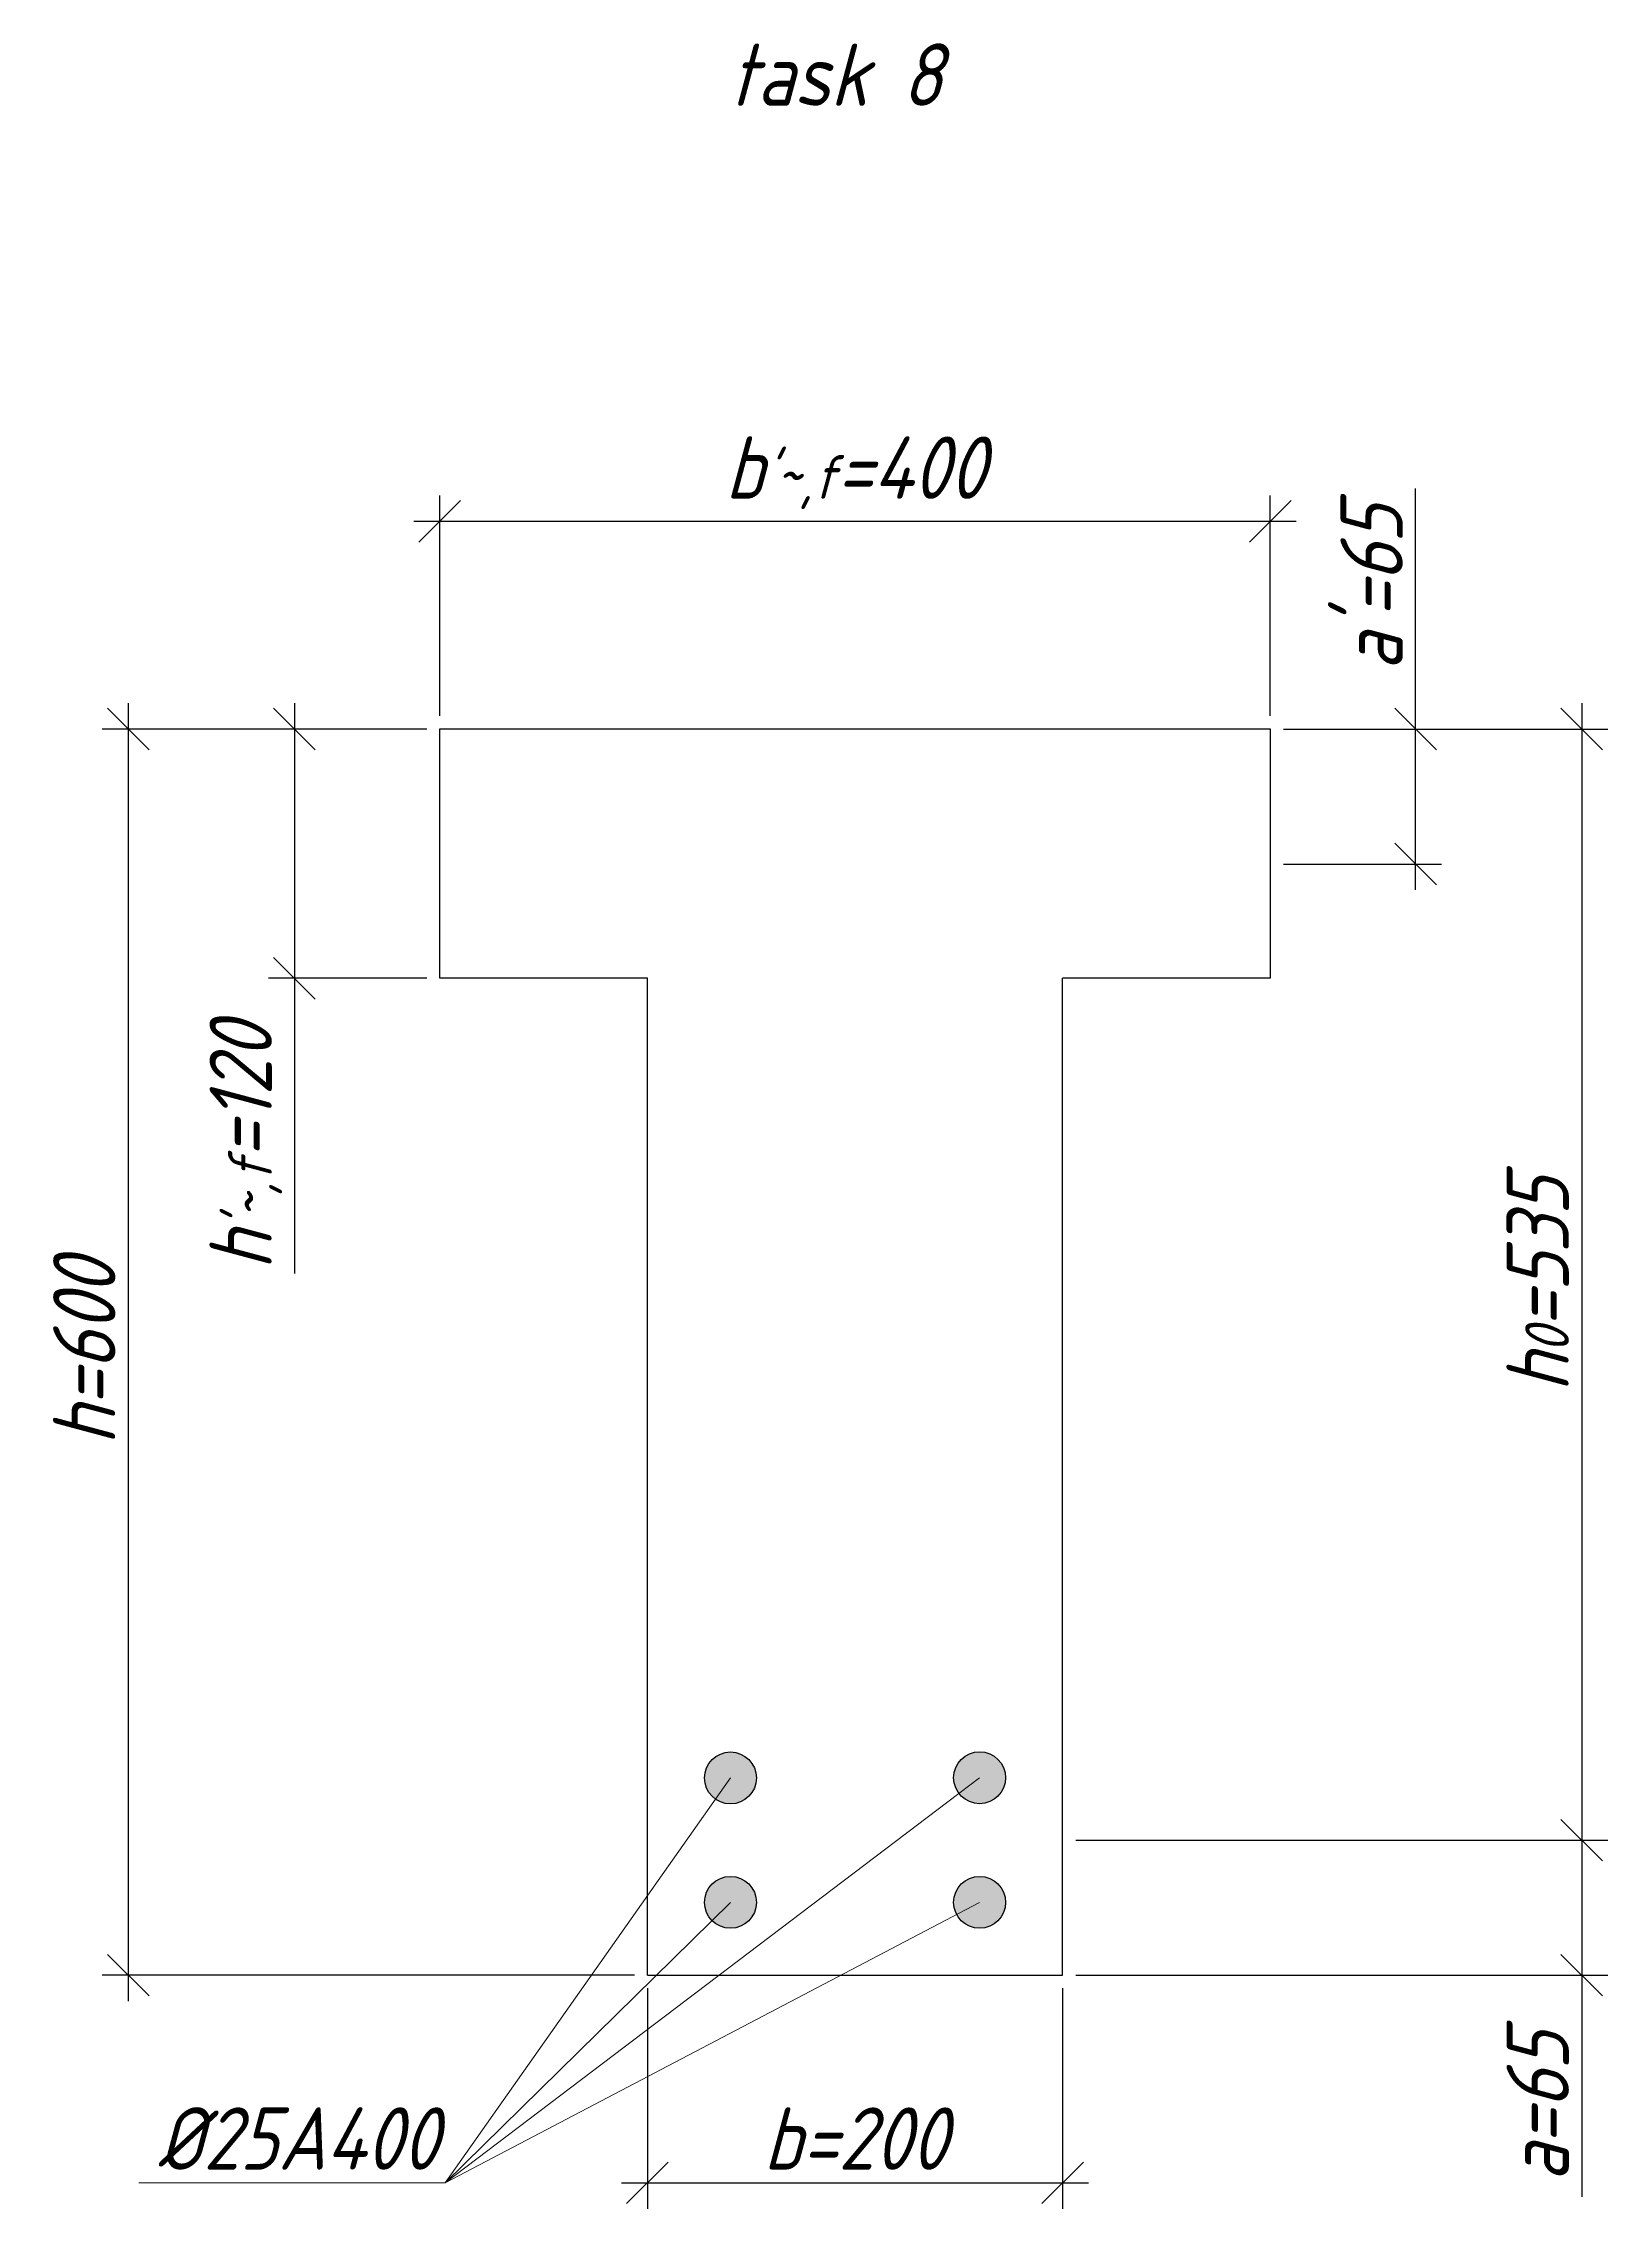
# Model space of a CAD drawing. Header units: millimetres. Extents: x -180 to 58926, y -10791 to 13515.
# Drawn here: x 6005 to 6759, y -6602 to -5559 of the extents above; entities that cross this region are included whole.
import ezdxf

# ---------------------------------------------------------------- set-up
doc = ezdxf.new("R2010")
doc.units = ezdxf.units.MM
for name, color, linetype, lineweight in [('basic', 95, 'Continuous', 30), ('size', 45, 'Continuous', 20), ('text', 13, 'Continuous', 20), ('thin', 153, 'Continuous', 18)]:
    doc.layers.add(name, color=color, linetype=linetype, lineweight=lineweight)
doc.styles.add('Structures', font='isocpeur.ttf', dxfattribs={"width": 0.85, "oblique": 15})
doc.dimstyles.new('Structures', dxfattribs={"dimtxt": 3, "dimasz": 2, "dimexe": 1.25, "dimexo": 0.625, "dimtad": 1, "dimtxsty": 'Structures', "dimblk": 'OBLIQUE', "dimcen": 2.5, "dimdle": 1.25, "dimadec": 0, "dimazin": 0, "dimtfac": 1, "dimtmove": 0, "dimatfit": 3, "dimfxl": 1, "dimarcsym": 0})

msp = doc.modelspace()

# ---------------------------------------------------------------- texts
at = {"layer": 'text', "char_height": 30, "width": 137.52879, "attachment_point": 5, "style": 'Structures'}
for s, insert in [('task 8', (6387.09, -5574.036)), ('%%C25A400', (6128.007, -6567.793))]:
    msp.add_mtext(s, dxfattribs=dict(at, insert=insert))

# ---------------------------------------------------------------- blocks, each defined once
blk = doc.blocks.new('_Oblique')
at = {"color": 0, "linetype": 'ByBlock', "lineweight": -2}
blk.add_line((-0.5, -0.5), (0.5, 0.5), dxfattribs=at)
blk = doc.blocks.new('*D247')
at = {"layer": 'Defpoints', "color": 0, "transparency": 16777216}
for p in [(6296.4, -6489.1), (6496.4, -6489.1), (6496.4, -6589.1)]:
    blk.add_point(p, dxfattribs=at)
at = {"layer": 'size', "color": 0, "lineweight": -2, "transparency": 16777216}
for p, q in [((6296.4, -6495.3), (6296.4, -6601.6)), ((6496.4, -6495.3), (6496.4, -6601.6)), ((6283.9, -6589.1), (6508.9, -6589.1))]:
    blk.add_line(p, q, dxfattribs=at)
at = {"layer": 'size', "color": 0, "lineweight": -2, "transparency": 16777216, "xscale": 20, "yscale": 20, "zscale": 20, "rotation": 180}
blk.add_blockref('_Oblique', (6296.4, -6589.1), dxfattribs=at)
at = {"layer": 'size', "color": 0, "lineweight": -2, "transparency": 16777216, "xscale": 20, "yscale": 20, "zscale": 20}
blk.add_blockref('_Oblique', (6496.4, -6589.1), dxfattribs=at)
at = {"layer": 'size', "color": 0, "transparency": 16777216, "insert": (6396.4, -6567.8), "char_height": 30, "attachment_point": 5, "style": 'Structures'}
blk.add_mtext('b=200', dxfattribs=at)
blk = doc.blocks.new('*D248')
at = {"layer": 'Defpoints', "color": 0, "transparency": 16777216}
for p in [(6596.4, -5789.1), (6196.4, -5889.1), (6596.4, -5889.1)]:
    blk.add_point(p, dxfattribs=at)
at = {"layer": 'size', "color": 0, "lineweight": -2, "transparency": 16777216}
for p, q in [((6196.4, -5882.8), (6196.4, -5776.6)), ((6596.4, -5882.8), (6596.4, -5776.6)), ((6183.9, -5789.1), (6608.9, -5789.1))]:
    blk.add_line(p, q, dxfattribs=at)
at = {"layer": 'size', "color": 0, "lineweight": -2, "transparency": 16777216, "xscale": 20, "yscale": 20, "zscale": 20, "rotation": 180}
blk.add_blockref('_Oblique', (6196.4, -5789.1), dxfattribs=at)
at = {"layer": 'size', "color": 0, "lineweight": -2, "transparency": 16777216, "xscale": 20, "yscale": 20, "zscale": 20}
blk.add_blockref('_Oblique', (6596.4, -5789.1), dxfattribs=at)
at = {"layer": 'size', "color": 0, "transparency": 16777216, "insert": (6396.4, -5765.7), "char_height": 30, "attachment_point": 5, "style": 'Structures'}
blk.add_mtext("b{\\H0.7x;\\S'~,f;}=400", dxfattribs=at)
blk = doc.blocks.new('*D249')
at = {"layer": 'Defpoints', "color": 0, "transparency": 16777216}
for p in [(6596.4, -5889.1), (6666.4, -5889.1), (6596.4, -5954.1)]:
    blk.add_point(p, dxfattribs=at)
at = {"layer": 'size', "color": 0, "lineweight": -2, "transparency": 16777216}
for p, q in [((6666.4, -5889.1), (6666.4, -5773.3)), ((6602.7, -5889.1), (6678.9, -5889.1)), ((6666.4, -5966.6), (6666.4, -5889.1)), ((6602.7, -5954.1), (6678.9, -5954.1))]:
    blk.add_line(p, q, dxfattribs=at)
at = {"layer": 'size', "color": 0, "lineweight": -2, "transparency": 16777216, "xscale": 20, "yscale": 20, "zscale": 20}
for p, rotation in [((6666.4, -5889.1), 90), ((6666.4, -5954.1), 270)]:
    blk.add_blockref('_Oblique', p, dxfattribs=dict(at, rotation=rotation))
at = {"layer": 'size', "color": 0, "transparency": 16777216, "insert": (6645.2, -5821.2), "char_height": 30, "attachment_point": 5, "rotation": 90, "style": 'Structures'}
blk.add_mtext("a'=65", dxfattribs=at)
blk = doc.blocks.new('*D250')
at = {"layer": 'Defpoints', "color": 0, "transparency": 16777216}
for p in [(6596.4, -5889.1), (6496.4, -6424.1), (6746.4, -6424.1)]:
    blk.add_point(p, dxfattribs=at)
at = {"layer": 'size', "color": 0, "lineweight": -2, "transparency": 16777216}
for p, q in [((6746.4, -5876.6), (6746.4, -6436.6)), ((6602.7, -5889.1), (6758.9, -5889.1)), ((6502.7, -6424.1), (6758.9, -6424.1))]:
    blk.add_line(p, q, dxfattribs=at)
at = {"layer": 'size', "color": 0, "lineweight": -2, "transparency": 16777216, "xscale": 20, "yscale": 20, "zscale": 20}
for p, rotation in [((6746.4, -5889.1), 90), ((6746.4, -6424.1), 270)]:
    blk.add_blockref('_Oblique', p, dxfattribs=dict(at, rotation=rotation))
at = {"layer": 'size', "color": 0, "transparency": 16777216, "insert": (6725.2, -6156.6), "char_height": 30, "attachment_point": 5, "rotation": 90, "style": 'Structures'}
blk.add_mtext('h{\\H0.7x;\\S^ 0;}=535', dxfattribs=at)
blk = doc.blocks.new('*D251')
at = {"layer": 'Defpoints', "color": 0, "transparency": 16777216}
for p in [(6496.4, -6424.1), (6496.4, -6489.1), (6746.4, -6489.1)]:
    blk.add_point(p, dxfattribs=at)
at = {"layer": 'size', "color": 0, "lineweight": -2, "transparency": 16777216}
for p, q in [((6746.4, -6411.6), (6746.4, -6489.1)), ((6502.7, -6424.1), (6758.9, -6424.1)), ((6502.7, -6489.1), (6758.9, -6489.1)), ((6746.4, -6489.1), (6746.4, -6595.9))]:
    blk.add_line(p, q, dxfattribs=at)
at = {"layer": 'size', "color": 0, "lineweight": -2, "transparency": 16777216, "xscale": 20, "yscale": 20, "zscale": 20}
for p, rotation in [((6746.4, -6424.1), 90), ((6746.4, -6489.1), 270)]:
    blk.add_blockref('_Oblique', p, dxfattribs=dict(at, rotation=rotation))
at = {"layer": 'size', "color": 0, "transparency": 16777216, "insert": (6725.2, -6552.5), "char_height": 30, "attachment_point": 5, "rotation": 90, "style": 'Structures'}
blk.add_mtext('a=65', dxfattribs=at)
blk = doc.blocks.new('*D252')
at = {"layer": 'Defpoints', "color": 0, "transparency": 16777216}
for p in [(6196.4, -5889.1), (6126.4, -6009.1), (6196.4, -6009.1)]:
    blk.add_point(p, dxfattribs=at)
at = {"layer": 'size', "color": 0, "lineweight": -2, "transparency": 16777216}
for p, q in [((6126.4, -5876.6), (6126.4, -6009.1)), ((6190.2, -5889.1), (6113.9, -5889.1)), ((6190.2, -6009.1), (6113.9, -6009.1)), ((6126.4, -6009.1), (6126.4, -6151.2))]:
    blk.add_line(p, q, dxfattribs=at)
at = {"layer": 'size', "color": 0, "lineweight": -2, "transparency": 16777216, "xscale": 20, "yscale": 20, "zscale": 20}
for p, rotation in [((6126.4, -5889.1), 90), ((6126.4, -6009.1), 270)]:
    blk.add_blockref('_Oblique', p, dxfattribs=dict(at, rotation=rotation))
at = {"layer": 'size', "color": 0, "transparency": 16777216, "insert": (6103, -6090.1), "char_height": 30, "attachment_point": 5, "rotation": 90, "style": 'Structures'}
blk.add_mtext("h{\\H0.7x;\\S'~,f;}=120", dxfattribs=at)
blk = doc.blocks.new('*D253')
at = {"layer": 'Defpoints', "color": 0, "transparency": 16777216}
for p in [(6196.4, -5889.1), (6046.4, -6489.1), (6296.4, -6489.1)]:
    blk.add_point(p, dxfattribs=at)
at = {"layer": 'size', "color": 0, "lineweight": -2, "transparency": 16777216}
for p, q in [((6046.4, -5876.6), (6046.4, -6501.6)), ((6190.2, -5889.1), (6033.9, -5889.1)), ((6290.2, -6489.1), (6033.9, -6489.1))]:
    blk.add_line(p, q, dxfattribs=at)
at = {"layer": 'size', "color": 0, "lineweight": -2, "transparency": 16777216, "xscale": 20, "yscale": 20, "zscale": 20}
for p, rotation in [((6046.4, -5889.1), 90), ((6046.4, -6489.1), 270)]:
    blk.add_blockref('_Oblique', p, dxfattribs=dict(at, rotation=rotation))
at = {"layer": 'size', "color": 0, "transparency": 16777216, "insert": (6025.2, -6189.1), "char_height": 30, "attachment_point": 5, "rotation": 90, "style": 'Structures'}
blk.add_mtext('h=600', dxfattribs=at)

# ---------------------------------------------------------------- dimensions: what is measured, and where the dimension line sits
at = {"layer": 'size'}
for base, p1, p2, text, picture, middle in [((6596.408, -5789.056), (6196.408, -5889.056), (6596.408, -5889.056), "b{\\H0.7x;\\S'~,f;}=<>", '*D248', (6396.408, -5765.656)), ((6496.408, -6589.056), (6296.408, -6489.056), (6496.408, -6489.056), 'b=<>', '*D247', (6396.408, -6567.806))]:
    dim = msp.add_linear_dim(base=base, p1=p1, p2=p2, text=text, dimstyle='Structures', dxfattribs=at)
    dim.commit()
    dim.dimension.update_dxf_attribs({"geometry": picture, "text_midpoint": middle})
for base, p1, p2, text, picture, middle in [((6666.408, -5889.056), (6596.408, -5954.056), (6596.408, -5889.056), "a'=<>", '*D249', (6645.158, -5821.174)), ((6046.408, -6489.056), (6196.408, -5889.056), (6296.408, -6489.056), 'h=<>', '*D253', (6025.158, -6189.056)), ((6126.408, -6009.056), (6196.408, -5889.056), (6196.408, -6009.056), "h{\\H0.7x;\\S'~,f;}=<>", '*D252', (6103.008, -6090.145)), ((6746.408, -6424.056), (6596.408, -5889.056), (6496.408, -6424.056), 'h{\\H0.7x;\\S^ 0;}=<>', '*D250', (6725.158, -6156.556)), ((6746.408, -6489.056), (6496.408, -6424.056), (6496.408, -6489.056), 'a=<>', '*D251', (6725.158, -6552.475))]:
    dim = msp.add_linear_dim(base=base, p1=p1, p2=p2, angle=90, text=text, dimstyle='Structures', dxfattribs=at)
    dim.commit()
    dim.dimension.update_dxf_attribs({"geometry": picture, "text_midpoint": middle})

# ---------------------------------------------------------------- hatches: boundary and pattern name
at = {"layer": 'basic'}
h = msp.add_hatch(color=256, dxfattribs=at)
h.dxf.hatch_style = 1
h.paths.add_polyline_path([(6336.408, -6381.657, 0.41421356), (6323.908, -6394.157), (6336.408, -6394.157)])
h.paths.add_polyline_path([(6336.408, -6381.657), (6336.408, -6394.157), (6348.908, -6394.157, 0.41421356)])
h.paths.add_polyline_path([(6348.908, -6394.157), (6336.408, -6394.157), (6336.408, -6406.657, 0.41421356)])
h.paths.add_polyline_path([(6336.408, -6394.157), (6323.908, -6394.157, 0.41421356), (6336.408, -6406.657)])
h = msp.add_hatch(color=256, dxfattribs=at)
h.dxf.hatch_style = 1
h.paths.add_polyline_path([(6456.408, -6381.556, 0.41421356), (6443.908, -6394.056), (6456.408, -6394.056)])
h.paths.add_polyline_path([(6456.408, -6381.556), (6456.408, -6394.056), (6468.908, -6394.056, 0.41421356)])
h.paths.add_polyline_path([(6468.908, -6394.056), (6456.408, -6394.056), (6456.408, -6406.556, 0.41421356)])
h.paths.add_polyline_path([(6456.408, -6394.056), (6443.908, -6394.056, 0.41421356), (6456.408, -6406.556)])
h = msp.add_hatch(color=256, dxfattribs=at)
h.dxf.hatch_style = 1
h.paths.add_polyline_path([(6336.408, -6441.556, 0.41421356), (6323.908, -6454.056), (6336.408, -6454.056)])
h.paths.add_polyline_path([(6336.408, -6441.556), (6336.408, -6454.056), (6348.908, -6454.056, 0.41421356)])
h.paths.add_polyline_path([(6348.908, -6454.056), (6336.408, -6454.056), (6336.408, -6466.556, 0.41421356)])
h.paths.add_polyline_path([(6336.408, -6454.056), (6323.908, -6454.056, 0.41421356), (6336.408, -6466.556)])
h = msp.add_hatch(color=256, dxfattribs=at)
h.dxf.hatch_style = 1
h.paths.add_polyline_path([(6456.408, -6441.556, 0.41421356), (6443.908, -6454.056), (6456.408, -6454.056)])
h.paths.add_polyline_path([(6456.408, -6441.556), (6456.408, -6454.056), (6468.908, -6454.056, 0.41421356)])
h.paths.add_polyline_path([(6468.908, -6454.056), (6456.408, -6454.056), (6456.408, -6466.556, 0.41421356)])
h.paths.add_polyline_path([(6456.408, -6454.056), (6443.908, -6454.056, 0.41421356), (6456.408, -6466.556)])

# ---------------------------------------------------------------- linework, layer by layer
for p, q in [((6196.408, -5889.056), (6596.408, -5889.056)), ((6196.408, -6009.056), (6196.408, -5889.056)), ((6596.408, -5889.056), (6596.408, -6009.056)), ((6296.408, -6009.056), (6196.408, -6009.056)), ((6296.408, -6489.056), (6296.408, -6009.056)), ((6596.408, -6009.056), (6496.408, -6009.056)), ((6496.408, -6489.056), (6496.408, -6009.056)), ((6296.408, -6489.056), (6496.408, -6489.056))]:
    msp.add_line(p, q, dxfattribs=at)
for centre in [(6336.408, -6394.157), (6456.408, -6394.056), (6336.408, -6454.056), (6456.408, -6454.056)]:
    msp.add_circle(centre, 12.5, dxfattribs=at)
at = {"layer": 'thin'}
for p, q in [((6198.939, -6589.056), (6456.408, -6394.056)), ((6198.939, -6589.056), (6336.408, -6394.157)), ((6336.408, -6454.056), (6198.939, -6589.056)), ((6456.408, -6454.056), (6198.939, -6589.056)), ((6198.939, -6589.056), (6051.503, -6589.056))]:
    msp.add_line(p, q, dxfattribs=at)

msp.set_redraw_order([(e.dxf.handle, doc.entitydb.next_handle()) for e in msp.query("TEXT MTEXT ATTDEF DIMENSION ARC_DIMENSION")])  # texts and dimensions are drawn at this point

doc.saveas('drawing.dxf')
